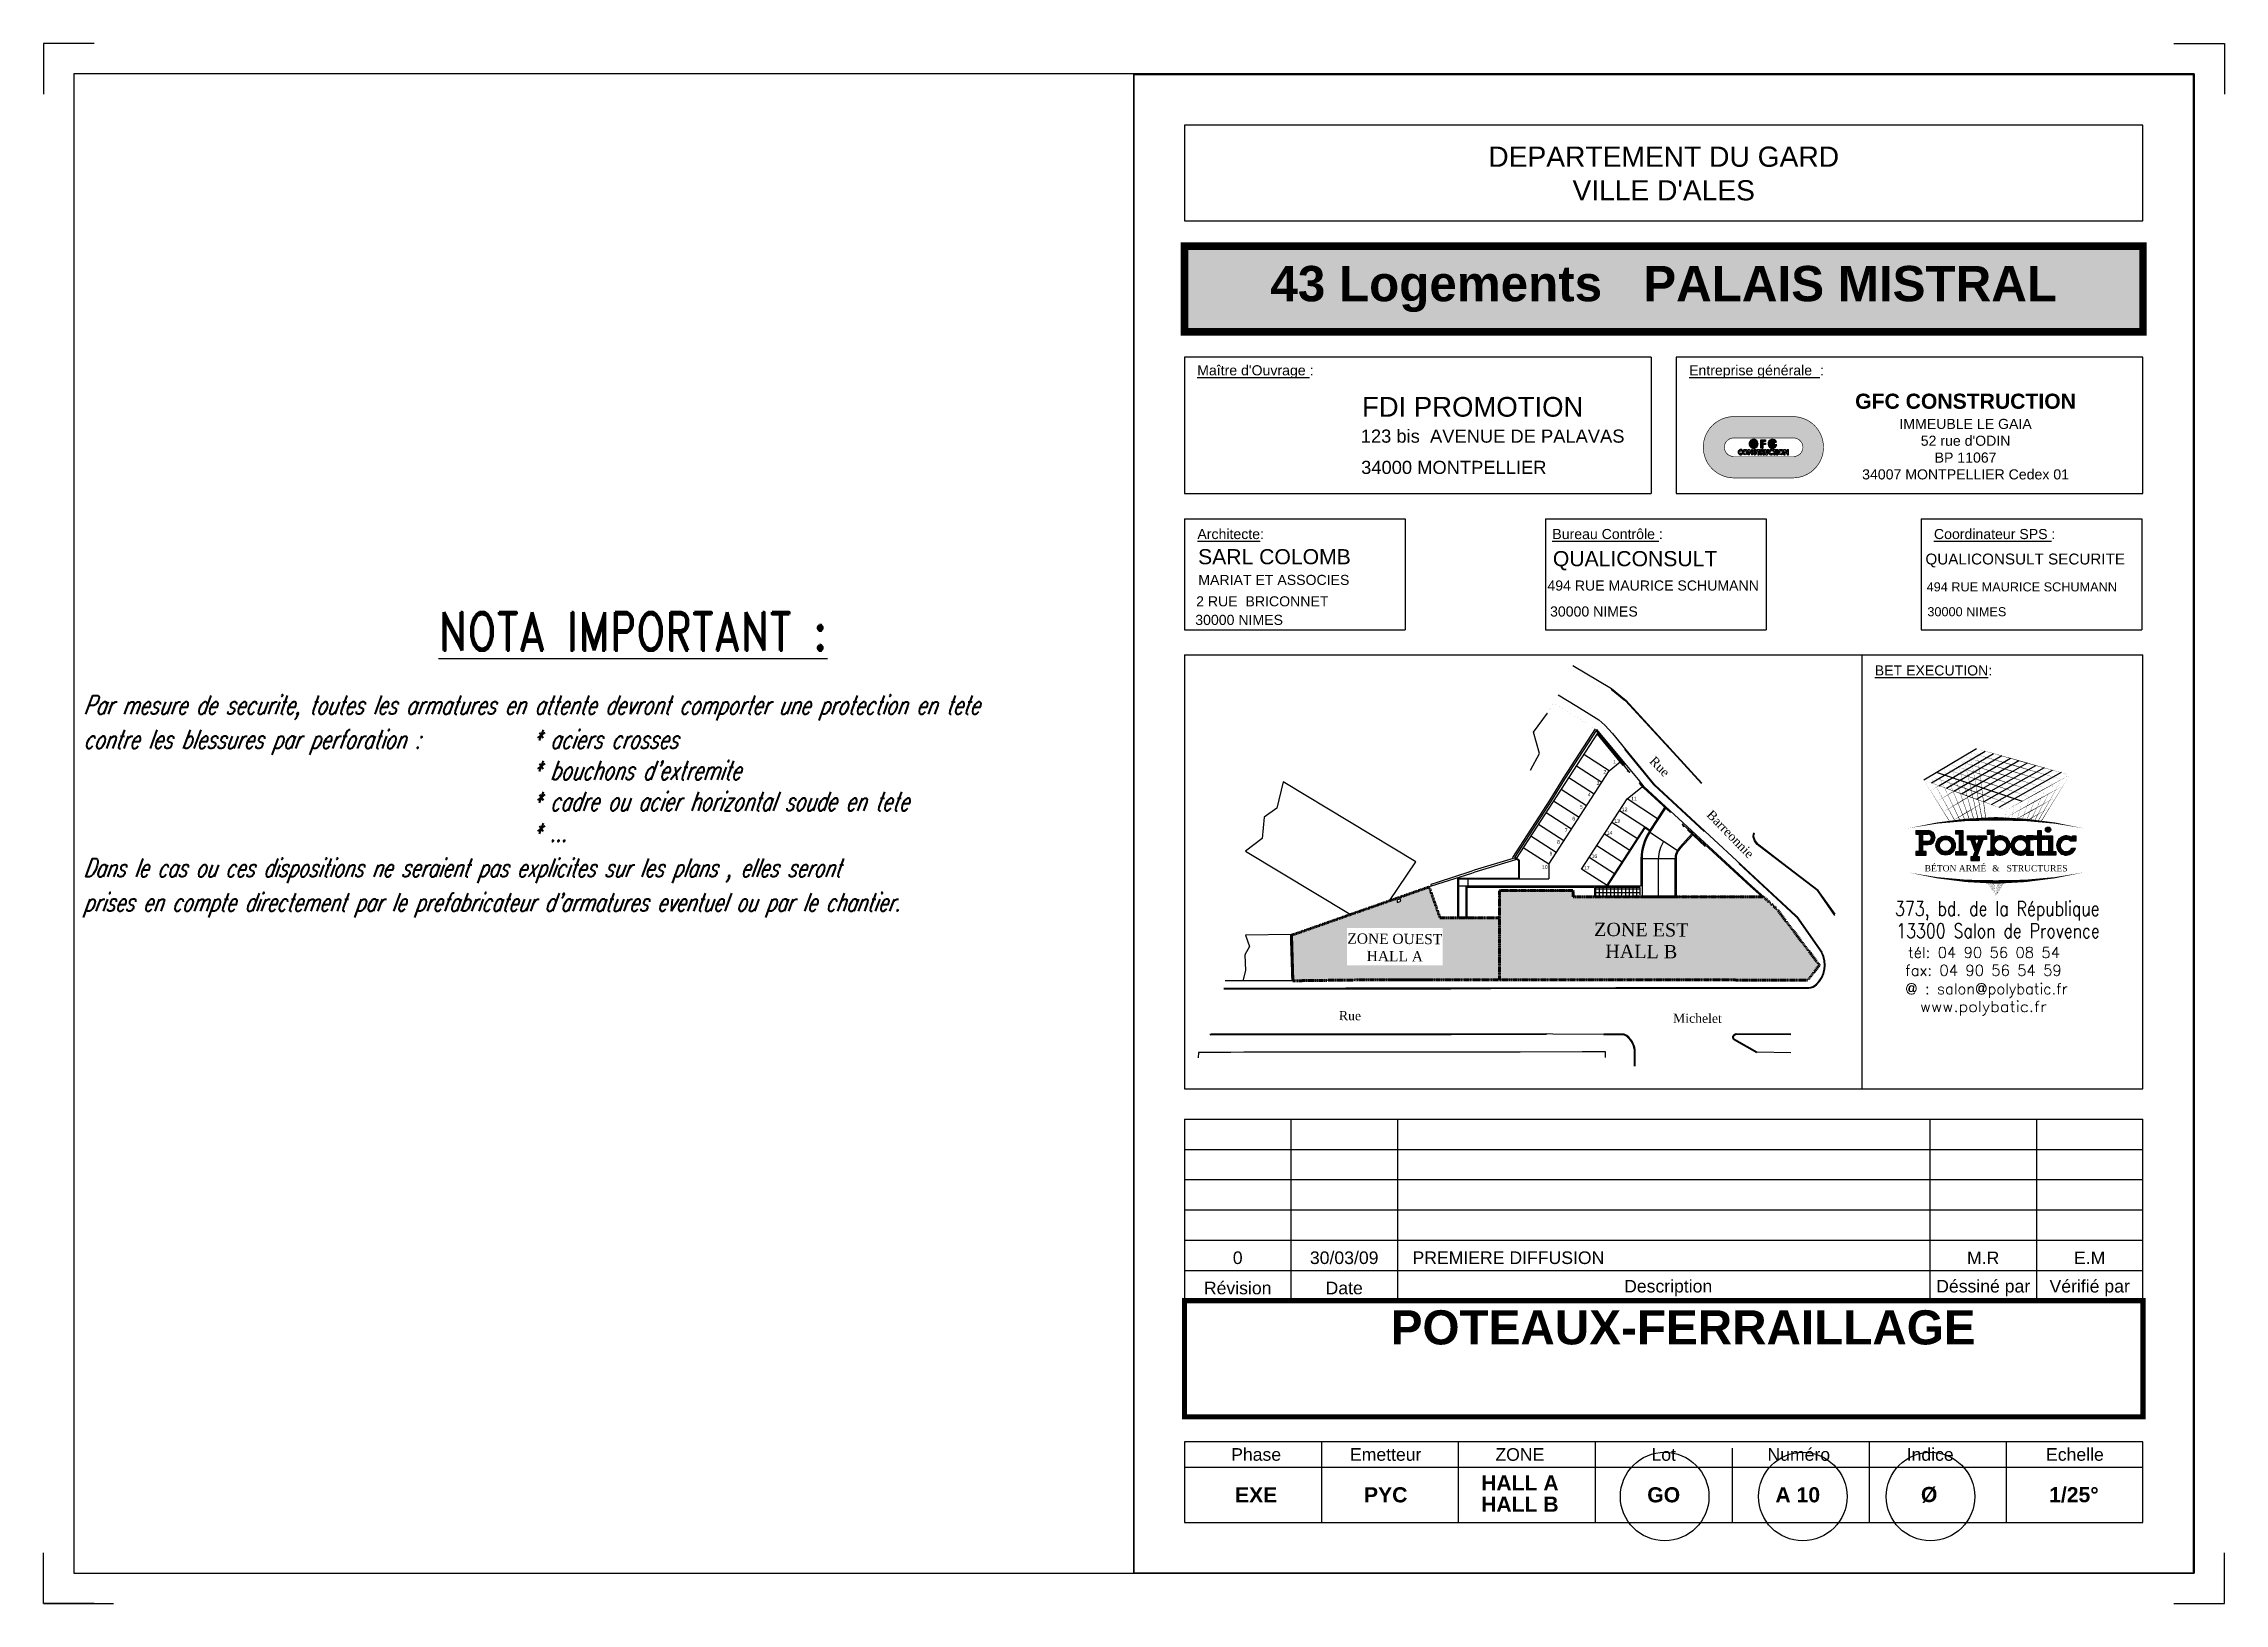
# Model space of a CAD drawing. Extents: x -12912 to 27386, y 1818 to 8189.
# Drawn here: x -12293 to -11517, y 3477 to 4032 of the extents above; entities that cross this region are included whole.
import ezdxf
from ezdxf.enums import TextEntityAlignment as Align

# ---------------------------------------------------------------- set-up
doc = ezdxf.new("R2010")
doc.units = 0
doc.header["$MEASUREMENT"] = 0
doc.linetypes.add('STRICHPUNKT2_S11', pattern=[0.9, 0.7, -0.1, 0, -0.1])
doc.layers.get('0').update_dxf_attribs({"linetype": 'CONTINUOUS'})
for name, color, linetype in [('A-CARTOUCHE', 7, 'CONTINUOUS'), ('g-bati', 9, 'CONTINUOUS'), ('g-cl', 6, 'CONTINUOUS'), ('g-gov', 1, 'CONTINUOUS'), ('g-gov bis', 1, 'CONTINUOUS'), ('g-tx', 7, 'CONTINUOUS'), ('GO-BÉTON-VU', 7, 'CONTINUOUS'), ('GO_CAR_DES', 7, 'CONTINUOUS'), ('GO_NOTA', 7, 'CONTINUOUS'), ('POLY-STR-CARTOUCHE', 7, 'CONTINUOUS'), ('PYC-GO-CARTOUCHE', 7, 'CONTINUOUS'), ('STR_POTEAUX', 1, 'CONTINUOUS'), ('T_bati', 7, 'CONTINUOUS'), ('T_LIN', 1, 'CONTINUOUS'), ('T_txt', 7, 'CONTINUOUS')]:
    doc.layers.add(name, color=color, linetype=linetype)
doc.layers.add('STR_AXES', color=4, linetype='STRICHPUNKT2_S11', lineweight=25)
doc.layers.add('STR_VOILES', color=6, linetype='CONTINUOUS', lineweight=70)
doc.styles.add('ARIAL', font='ARIAL.TTF')
doc.styles.add('POLYBATIC', font='TIMES.TTF')
doc.styles.add('ROMAND', font='romand.shx', dxfattribs={"width": 0.7})
doc.styles.add('ROMANS', font='ROMANS.SHX')
doc.styles.add('SIMPLEX', font='SIMPLEX.SHX')
doc.styles.add('TimesNR', font='TIMES.TTF', dxfattribs={"oblique": 0.009})

msp = doc.modelspace()

# ---------------------------------------------------------------- texts
at = {"color": 0, "style": 'ARIAL'}
for s, insert, char_height, width, attachment_point in [("{\\fArial|b0|i0|c186|p34;DEPARTEMENT D}U GARD\\PVILLE D'ALES", (-11716.027, 3985.705), 7.18051, 312.82855, 5), ('{\\fArial|b1|i0|c0|p34;43 Logements   PALAIS MISTRAL}', (-11716.027, 3944.641), 12.56589, 312.82855, 5), ("{\\LMaître d'Ouvrage }:", (-11882.026, 3915.171), 3.59025, 64.69961, 4), ('{\\fArial|b0|i0|c186|p34;\\LEntreprise générale  \\l:}', (-11707.001, 3915.171), 3.59025, 124.04476, 4), ("{\\fArial|b1|i0|c0|p34;\\H1.5x;GFC CONSTRUCTION\\P}IMMEUBLE LE GAIA\\P52 rue d'ODIN\\PBP 11067\\P34007 MONTPELLIER Cedex 01", (-11608.619, 3892.122), 3.59025, 107.82829, 5), ('{\\LArchitecte\\fArial|b0|i0|c161|p34;\\l:}', (-11881.958, 3857.432), 3.59025, 64.69961, 4), ('{\\LBureau Contrôle }:', (-11755.661, 3857.432), 3.59025, 64.69961, 4), ('{\\LCoordinateur SPS }:', (-11619.864, 3857.432), 3.59025, 64.69961, 4), ('{\\LBET EXECUTION}:', (-11640.937, 3808.886), 3.59025, 64.69961, 4), ('0', (-11867.616, 3599.898), 4.488, 33.23624, 5), ('30/03/09', (-11829.721, 3599.898), 4.4878, 33.23624, 5), ('PREMIERE DIFFUSION', (-11805.423, 3599.898), 4.48782, 92.05756, 4), ('M.R', (-11602.35, 3599.898), 4.4878, 33.23624, 5), ('E.M', (-11564.455, 3599.898), 4.4878, 33.23624, 5), ('Révision', (-11867.616, 3589.128), 4.4878, 33.23624, 5), ('Date', (-11829.721, 3589.128), 4.4878, 33.23624, 5), ('Description', (-11714.441, 3589.128), 4.48782, 33.23624, 5), ('Déssiné par', (-11602.35, 3589.128), 4.48782, 33.23624, 5), ('Vérifié par', (-11564.455, 3589.128), 4.48782, 33.23624, 5), ('{\\fArial|b1|i0|c204|p34; POTEAUX-FERRAILLAGE    }', (-11711.465, 3575.061), 12.13506, 529.93956, 5), ('Phase', (-11861.053, 3529.888), 4.4878, 33.2363, 5), ('Emetteur', (-11814.954, 3529.888), 4.4878, 33.23624, 5), ('ZONE', (-11767.214, 3529.888), 4.4878, 33.23624, 5), ('Lot', (-11716.036, 3529.888), 4.4878, 33.23624, 5), ('Numéro', (-11667.967, 3529.888), 4.4878, 33.23624, 5), ('Indice', (-11621.212, 3529.888), 4.4878, 33.23624, 5), ('Echelle', (-11569.706, 3529.888), 4.4878, 33.23624, 5), ('{\\fArial|b1|i0|c204|p34;EXE}', (-11861.053, 3515.527), 5.38538, 33.23624, 5), ('{\\fArial|b1|i0|c0|p34;PYC}', (-11814.954, 3515.527), 5.38538, 33.23624, 5), ('{\\fArial|b1|i0|c0|p34;HALL A}', (-11767.214, 3519.813), 5.38538, 33.23624, 5), ('{\\fArial|b1|i0|c0|p34;GO}', (-11716.036, 3515.527), 5.38538, 33.23624, 5), ('{\\fArial|b1|i0|c0|p34;A 10}', (-11668.333, 3515.527), 5.38538, 33.23624, 5), ('{\\fArial|b1|i0|c0|p34;Ø}', (-11621.578, 3515.527), 5.38538, 33.23624, 5), ('{\\fArial|b1|i0|c204|p34;1/25°}', (-11570.054, 3515.527), 5.38538, 33.23624, 5), ('{\\fArial|b1|i0|c204|p34;HALL B}', (-11767.214, 3512.223), 5.38538, 33.23624, 5)]:
    msp.add_mtext(s, dxfattribs=dict(at, insert=insert, char_height=char_height, width=width, attachment_point=attachment_point))
at = {"layer": 'A-CARTOUCHE', "color": 0, "attachment_point": 5, "style": 'ARIAL'}
for s, insert, char_height, width in [('{\\H1.5x;FDI PROMOTION\\fArial|b1|i0|c0|p34; }', (-11784.003, 3902.672), 4.66733, 99.0998), ('123 bis  AVENUE DE PALAVAS{\\fArial|b1|i0|c0|p34; }', (-11776.907, 3892.258), 4.66733, 99.0998), ('34000 MONTPELLIER{\\fArial|b1|i0|c0|p34; }', (-11790.719, 3881.138), 4.66733, 99.0998), ('{\\H1.5x;SARL COLOMB\\fArial|b0|i0|c161|p34; \\fArial|b1|i0|c0|p34; }', (-11854.548, 3849.349), 3.59025, 76.23061), ('{\\H1.5x;QUALICONSULT\\fArial|b0|i0|c161|p34; \\fArial|b1|i0|c0|p34; }', (-11726.214, 3847.957), 3.59025, 76.23061), ('{\\H1.5x;QUALICONSULT\\fArial|b0|i0|c161|p34; \\fArial|b0|i0|c0|p34;SECURITE\\fArial|b1|i0|c0|p34; }', (-11587.393, 3848.028), 2.58498, 75.32507), ('MARIAT ET ASSOCIES{\\fArial|b0|i0|c161|p34; \\fArial|b1|i0|c0|p34; }', (-11854.752, 3841.1), 3.59025, 76.23061), ('2 RUE  BRICONNET', (-11858.858, 3833.485), 3.59025, 76.23061), ('494 RUE MAURICE SCHUMANN{\\fArial|b1|i0|c0|p34; }', (-11719.791, 3839.108), 3.59025, 76.23061), ('494 RUE MAURICE SCHUMANN{\\fArial|b1|i0|c0|p34; }', (-11588.611, 3838.628), 3.23123, 68.60755), ('30000 NIMES', (-11867.111, 3826.878), 3.59025, 76.23061), ('30000 NIMES', (-11740.864, 3829.866), 3.59025, 76.23061), ('30000 NIMES', (-11608.165, 3829.784), 3.23123, 68.60755)]:
    msp.add_mtext(s, dxfattribs=dict(at, insert=insert, char_height=char_height, width=width))
at = {"layer": 'g-tx'}
for s, height, p in [('2', 1.292, (-11737.464, 3772.201)), ('1', 1.292, (-11734.063, 3775.798)), ('4', 1.292, (-11743.034, 3764.071)), ('3', 1.292, (-11739.934, 3768.197)), ('11', 1.2925, (-11727.586, 3762.671)), ('6', 1.292, (-11748.546, 3755.55)), ('5', 1.292, (-11745.849, 3759.706)), ('13', 1.2925, (-11733.601, 3754.669)), ('12', 1.2925, (-11730.904, 3758.825)), ('8', 1.292, (-11753.94, 3747.238)), ('7', 1.292, (-11751.243, 3751.394)), ('14', 1.2925, (-11736.298, 3750.513)), ('9', 1.292, (-11756.638, 3743.082)), ('16', 1.2925, (-11741.693, 3742.201)), ('10', 1.2925, (-11759.335, 3738.317)), ('17', 1.2925, (-11744.39, 3738.045))]:
    msp.add_text(s, height=height, rotation=359.980959, dxfattribs=at).set_placement(p)
at = {"layer": 'GO_CAR_DES', "style": 'ROMAND', "width": 0.8}
msp.add_text('%%UNOTA IMPORTANT :', height=13.68392, dxfattribs=at).set_placement((-12151.974, 3815.951))
at = {"layer": 'GO_NOTA', "color": 7, "style": 'ROMANS', "oblique": 20, "width": 0.7}
for s, height, p in [('Par mesure de securite, toutes les armatures en attente devront comporter une protection en tete', 6.65932, (-12278.379, 3793.317)), ('contre les blessures par perforation :', 6.65932, (-12278.379, 3781.088)), ('* aciers crosses', 6.65932, (-12118.785, 3781.088)), ("* bouchons d'extremite", 6.65932, (-12118.785, 3770.044)), ('* cadre ou acier horizontal soude en tete', 6.65932, (-12118.785, 3758.999)), ('* ...', 6.6593, (-12118.785, 3747.955)), ('Dans le cas ou ces dispositions ne seraient pas explicites sur les plans , elles seront', 6.51455, (-12278.379, 3735.43)), ("prises en compte directement par le prefabricateur d'armatures eventuel ou par le chantier.", 6.51455, (-12278.379, 3723.2))]:
    msp.add_text(s, height=height, dxfattribs=at).set_placement(p)
at = {"layer": 'PYC-GO-CARTOUCHE', "color": 7, "style": 'SIMPLEX'}
for s, height, width, p in [('373, bd. de la République', 5.12706, 0.8, (-11633.717, 3721.627)), ('13300 Salon de Provence', 5.12706, 0.8, (-11633.288, 3713.701)), ('www.polybatic.fr', 3.8453, 1.1, (-11624.877, 3687.401))]:
    msp.add_text(s, height=height, dxfattribs=dict(at, width=width)).set_placement(p)
for s, p in [('tél: 04 90 56 08 54', (-11629.081, 3706.617)), ('fax: 04 90 56 54 59', (-11630.103, 3700.282)), ('@ : salon@polybatic.fr', (-11630.103, 3693.702))]:
    msp.add_text(s, height=3.8453, dxfattribs=at).set_placement(p)
at = {"layer": 'T_txt', "style": 'TimesNR', "oblique": 0.009}
for s, height, rotation, p in [('Rue                                                                       ', 3.23123, 314.091895, (-11687.334, 3743.605)), ('Barreonnie                                        ', 3.23123, 314.221912, (-11675.292, 3733.187)), ('ZONE EST', 4.7327, 359.577426, (-11724.019, 3716.667)), ('ZONE OUEST', 3.6405, 359.577426, (-11811.708, 3713.4)), ('HALL B', 4.7327, 359.577426, (-11724.019, 3708.915)), ('HALL A', 3.6405, 359.577426, (-11811.708, 3707.26)), ('Rue                                                                                           Michelet', 3.231229, 359.577426, (-11763.471, 3685.657))]:
    msp.add_text(s, height=height, rotation=rotation, dxfattribs=at).set_placement(p, align=Align.MIDDLE)

# ---------------------------------------------------------------- blocks, each defined once
blk = doc.blocks.new('gfcconstr')
h = blk.add_hatch(color=20)
h.dxf.hatch_style = 1
h.paths.add_polyline_path([(19.5, 20.3), (0, 20.3, 1), (0, 0), (19.5, 0, 1)])
h.paths.add_polyline_path([(18.05, 9.46), (18.05, 7.64), (17.73, 7.64), (16.97, 8.7), (16.97, 7.64), (16.57, 7.64), (16.57, 9.46), (16.93, 9.46), (17.67, 8.43), (17.67, 9.46)], flags=0)
h.paths.add_polyline_path([(16.48, 8.54, -1), (14.68, 8.54, -1)], flags=0)
h.paths.add_polyline_path([(16.06, 8.54, -1), (15.1, 8.54, -1)], flags=0)
h.paths.add_polyline_path([(14.14, 11.78), (13.51, 11.78, 4.15983), (13.62, 10.96), (14.2, 10.96, -6.99497)], flags=0)
h.paths.add_polyline_path([(14.54, 9.46), (14.54, 7.64), (14.13, 7.64), (14.13, 9.46)], flags=0)
h.paths.add_polyline_path([(13.94, 9.46), (13.94, 9.01), (13.67, 9.01), (13.67, 7.64), (13.25, 7.64), (13.25, 9.01), (12.96, 9.01), (12.96, 9.46)], flags=0)
h.paths.add_polyline_path([(12.77, 9.36), (12.77, 8.85, 2.685967), (12.77, 8.22), (12.77, 7.71, -1.533721)], flags=0)
h.paths.add_polyline_path([(11.43, 9.46), (11.43, 8.29, -1), (10.13, 8.29), (10.13, 9.46), (10.58, 9.46), (10.58, 8.29, 1), (10.99, 8.29), (10.99, 9.46)], flags=0)
h.paths.add_polyline_path([(10.41, 12.66), (10.41, 12.09), (9.56, 12.09), (9.56, 11.54), (10.41, 11.54), (10.41, 11.01), (9.55, 11.01), (9.55, 9.85), (8.91, 9.85), (8.91, 12.66)], flags=0)
h.paths.add_polyline_path([(9.63, 8.36), (10.14, 7.64), (9.64, 7.64), (9.17, 8.3), (9.17, 7.64), (8.79, 7.64), (8.79, 9.46), (9.34, 9.46, -0.848443)], flags=0)
h.paths.add_polyline_path([(9.36, 8.66), (9.17, 8.66), (9.17, 9.17), (9.36, 9.17, -1)], flags=0)
h.paths.add_polyline_path([(8.59, 9.46), (8.59, 9.01), (8.31, 9.01), (8.31, 7.64), (7.9, 7.64), (7.9, 9.01), (7.6, 9.01), (7.6, 9.46)], flags=0)
h.paths.add_polyline_path([(7.99, 11.44, -16.026302), (7.91, 11.8), (7.28, 11.8, 4.15983), (7.39, 10.98), (6.39, 10.98), (6.39, 11.44)], flags=0)
h.paths.add_polyline_path([(7.43, 8.9), (7.04, 8.9, 2.608225), (6.88, 8.87), (7.17, 8.73, -1.830599), (6.39, 8.18), (6.72, 8.18, 1.66697), (7.02, 8.39), (6.69, 8.55, -1.867439)], flags=0)
h.paths.add_polyline_path([(6.19, 9.46), (6.19, 7.64), (5.87, 7.64), (5.11, 8.7), (5.11, 7.64), (4.71, 7.64), (4.71, 9.46), (5.07, 9.46), (5.81, 8.43), (5.81, 9.46)], flags=0)
h.paths.add_polyline_path([(4.59, 8.54, -1), (2.79, 8.54, -1)], flags=0)
h.paths.add_polyline_path([(4.17, 8.54, -1), (3.21, 8.54, -1)], flags=0)
h.paths.add_polyline_path([(2.66, 9.36), (2.66, 8.85, 2.685967), (2.66, 8.22), (2.66, 7.71, -1.533721)], flags=0)
h.paths.add_polyline_path([(19.76, 13.21), (-0.11, 13.21, 1), (-0.11, 7.09), (19.76, 7.09, 1)], flags=16)
h = blk.add_hatch(color=124)
edge = h.paths.add_edge_path()
edge.add_arc((3.69, 8.54), 0.9, 0, 360)
edge = h.paths.add_edge_path(flags=16)
edge.add_arc((3.69, 8.54), 0.48, 0, 360)
edge = h.paths.add_edge_path()
edge.add_arc((15.58, 8.54), 0.9, 0, 360)
edge = h.paths.add_edge_path(flags=16)
edge.add_arc((15.58, 8.54), 0.48, 0, 360)
h.paths.add_polyline_path([(17.67, 9.46), (18.05, 9.46), (18.05, 7.64), (17.73, 7.64), (16.97, 8.7), (16.97, 7.64), (16.57, 7.64), (16.57, 9.46), (16.93, 9.46), (17.67, 8.43)])
edge = h.paths.add_edge_path()
edge.add_line((9.17, 8.3), (9.64, 7.64))
edge.add_line((9.64, 7.64), (10.14, 7.64))
edge.add_line((10.14, 7.64), (9.63, 8.36))
edge.add_arc((9.39, 8.89), 0.576, 294.07582, 455.32669)
edge.add_line((9.34, 9.46), (8.79, 9.46))
edge.add_line((8.79, 9.46), (8.79, 7.64))
edge.add_line((8.79, 7.64), (9.17, 7.64))
edge.add_line((9.17, 7.64), (9.17, 8.3))
edge = h.paths.add_edge_path(flags=16)
edge.add_arc((9.36, 8.91), 0.253, 270, 450)
edge.add_line((9.36, 9.17), (9.17, 9.17))
edge.add_line((9.17, 9.17), (9.17, 8.66))
edge.add_line((9.17, 8.66), (9.36, 8.66))
edge = h.paths.add_edge_path()
edge.add_line((6.9, 8.86), (7.17, 8.73))
edge.add_arc((6.96, 8.21), 0.566, -177.37702, 68.03726, ccw=False)
edge.add_line((6.39, 8.18), (6.72, 8.18))
edge.add_arc((6.92, 8.21), 0.208, 186.48288, 426.83804)
edge.add_line((7, 8.4), (6.69, 8.55))
edge.add_arc((6.94, 8.97), 0.495, -8.50451, 238.82059, ccw=False)
edge.add_line((7.43, 8.9), (7.06, 8.9))
edge.add_line((7.06, 8.9), (7.06, 8.97))
edge.add_arc((6.94, 8.97), 0.121, 0, 251.39846)
h.paths.add_polyline_path([(7.6, 9.01), (7.9, 9.01), (7.9, 7.64), (8.31, 7.64), (8.31, 9.01), (8.59, 9.01), (8.59, 9.46), (7.6, 9.46)])
edge = h.paths.add_edge_path()
edge.add_line((2.66, 9.36), (2.66, 8.85))
edge.add_arc((2.3, 8.54), 0.48, 40.84114, 319.15886)
edge.add_line((2.66, 8.22), (2.66, 7.71))
edge.add_arc((2.3, 8.54), 0.9, 66.20944, 293.79056, ccw=False)
h.paths.add_polyline_path([(4.71, 7.64), (4.71, 9.46), (5.07, 9.46), (5.81, 8.43), (5.81, 9.46), (6.19, 9.46), (6.19, 7.64), (5.87, 7.64), (5.11, 8.7), (5.11, 7.64)])
h.paths.add_polyline_path([(12.96, 9.01), (13.25, 9.01), (13.25, 7.64), (13.67, 7.64), (13.67, 9.01), (13.94, 9.01), (13.94, 9.46), (12.96, 9.46)])
edge = h.paths.add_edge_path()
edge.add_line((11.43, 8.29), (11.43, 9.46))
edge.add_line((11.43, 9.46), (10.99, 9.46))
edge.add_line((10.99, 9.46), (10.99, 8.29))
edge.add_arc((10.78, 8.29), 0.207, -180, 0, ccw=False)
edge.add_line((10.58, 8.29), (10.58, 9.46))
edge.add_line((10.58, 9.46), (10.13, 9.46))
edge.add_line((10.13, 9.46), (10.13, 8.29))
edge.add_arc((10.78, 8.29), 0.651, 180, 360)
edge = h.paths.add_edge_path()
edge.add_line((12.77, 9.36), (12.77, 8.85))
edge.add_arc((12.4, 8.54), 0.48, 40.84114, 319.15886)
edge.add_line((12.77, 8.22), (12.77, 7.71))
edge.add_arc((12.4, 8.54), 0.9, 66.20944, 293.79056, ccw=False)
h.paths.add_polyline_path([(14.13, 9.46), (14.13, 7.64), (14.54, 7.64), (14.54, 9.46)])
h = blk.add_hatch(color=256)
edge = h.paths.add_edge_path()
edge.add_arc((6.53, 11.28), 0.91, 34.63048, 340.56207, ccw=False)
edge.add_line((7.28, 11.8), (7.91, 11.8))
edge.add_arc((6.53, 11.28), 1.47, 20.63409, 366.35217)
edge.add_line((7.99, 11.44), (6.39, 11.44))
edge.add_line((6.39, 11.44), (6.39, 10.98))
edge.add_line((6.39, 10.98), (7.39, 10.98))
blk.add_hatch(color=256).paths.add_polyline_path([(10.41, 11.01), (10.41, 11.54), (9.56, 11.54), (9.56, 12.09), (10.41, 12.09), (10.41, 12.66), (8.91, 12.66), (8.91, 9.85), (9.55, 9.85), (9.55, 11.01)])
h = blk.add_hatch(color=256)
edge = h.paths.add_edge_path()
edge.add_line((13.51, 11.78), (14.14, 11.78))
edge.add_arc((12.76, 11.26), 1.47, 20.63409, 348.09061)
edge.add_line((14.2, 10.96), (13.62, 10.96))
edge.add_arc((12.76, 11.26), 0.91, 34.63048, 340.56207, ccw=False)
for p, q in [((2.66, 9.36), (2.66, 8.85)), ((2.66, 8.22), (2.66, 7.71)), ((4.71, 7.64), (4.71, 9.46)), ((4.71, 9.46), (5.07, 9.46)), ((5.11, 7.64), (4.71, 7.64)), ((5.07, 9.46), (5.81, 8.43)), ((5.11, 8.7), (5.87, 7.64)), ((5.11, 7.64), (5.11, 8.7)), ((5.81, 9.46), (5.81, 8.43)), ((5.81, 9.46), (6.19, 9.46)), ((6.19, 7.64), (5.87, 7.64)), ((6.19, 7.64), (6.19, 9.46)), ((6.72, 8.18), (6.39, 8.18)), ((6.69, 8.55), (7, 8.4)), ((6.9, 8.86), (7.17, 8.73)), ((7.06, 8.97), (7.06, 8.9)), ((7.43, 8.9), (7.06, 8.9)), ((7.6, 9.46), (8.59, 9.46)), ((7.6, 9.46), (7.6, 9.01)), ((7.6, 9.01), (7.9, 9.01)), ((7.9, 9.01), (7.9, 7.64)), ((7.9, 7.64), (8.31, 7.64)), ((8.31, 9.01), (8.59, 9.01)), ((8.31, 9.01), (8.31, 7.64)), ((8.59, 9.46), (8.59, 9.01)), ((8.79, 9.46), (8.79, 7.64)), ((8.79, 9.46), (9.34, 9.46)), ((8.79, 7.64), (9.17, 7.64)), ((9.17, 8.66), (9.17, 9.17)), ((9.36, 9.17), (9.17, 9.17)), ((9.36, 8.66), (9.17, 8.66)), ((9.17, 7.64), (9.17, 8.3)), ((9.17, 8.3), (9.64, 7.64)), ((9.63, 8.36), (10.14, 7.64)), ((9.64, 7.64), (10.14, 7.64)), ((10.13, 9.46), (10.58, 9.46)), ((10.13, 8.29), (10.13, 9.46)), ((10.58, 9.46), (10.58, 8.29)), ((10.99, 9.46), (11.43, 9.46)), ((10.99, 9.46), (10.99, 8.29)), ((11.43, 8.29), (11.43, 9.46)), ((12.77, 9.36), (12.77, 8.85)), ((12.77, 8.22), (12.77, 7.71)), ((12.96, 9.46), (12.96, 9.01)), ((12.96, 9.46), (13.94, 9.46)), ((12.96, 9.01), (13.25, 9.01)), ((13.25, 9.01), (13.25, 7.64)), ((13.25, 7.64), (13.67, 7.64)), ((13.67, 9.01), (13.94, 9.01)), ((13.67, 9.01), (13.67, 7.64)), ((13.94, 9.46), (13.94, 9.01)), ((14.13, 9.46), (14.13, 7.64)), ((14.13, 9.46), (14.54, 9.46)), ((14.13, 7.64), (14.54, 7.64)), ((14.54, 9.46), (14.54, 7.64)), ((16.57, 7.64), (16.57, 9.46)), ((16.57, 9.46), (16.93, 9.46)), ((16.57, 7.64), (16.97, 7.64)), ((16.93, 9.46), (17.67, 8.43)), ((16.97, 8.7), (17.73, 7.64)), ((16.97, 7.64), (16.97, 8.7)), ((17.67, 9.46), (17.67, 8.43)), ((17.67, 9.46), (18.05, 9.46)), ((17.73, 7.64), (18.05, 7.64)), ((18.05, 7.64), (18.05, 9.46))]:
    blk.add_line(p, q)
at = {"color": 7, "const_width": 0.208}
blk.add_lwpolyline([(0, 0, -1), (0, 20.3), (19.5, 20.3, -1), (19.5, 0)], format="xyb", close=True, dxfattribs=at)
at = {"const_width": 0.208}
for points in [[(-0.11, 13.21, 1), (-0.11, 7.09, 1)], [(19.76, 7.09, 1), (19.76, 13.21, 1)]]:
    blk.add_lwpolyline(points, format="xyb", dxfattribs=at)
at = {"color": 7, "const_width": 0.208}
for points in [[(-0.11, 13.21), (19.76, 13.21)], [(19.76, 7.09), (-0.11, 7.09)]]:
    blk.add_lwpolyline(points, dxfattribs=at)
at = {"color": 7}
for points in [[(7.39, 10.98, -4.15983), (7.28, 11.8), (7.91, 11.8, 16.026302), (7.99, 11.44), (6.39, 11.44), (6.39, 10.98)], [(13.51, 11.78), (14.14, 11.78, 6.99497), (14.2, 10.96), (13.62, 10.96, -4.15983)]]:
    blk.add_lwpolyline(points, format="xyb", close=True, dxfattribs=at)
blk.add_lwpolyline([(8.91, 9.85), (8.91, 12.66), (10.41, 12.66), (10.41, 12.09), (9.56, 12.09), (9.56, 11.54), (10.41, 11.54), (10.41, 11.01), (9.55, 11.01), (9.55, 9.85), (8.91, 9.85)], dxfattribs=at)
for centre, radius in [((3.69, 8.54), 0.9), ((3.69, 8.54), 0.48), ((15.58, 8.54), 0.9), ((15.58, 8.54), 0.48)]:
    blk.add_circle(centre, radius)
for centre, radius, start, end in [((2.3, 8.54), 0.9, 66.20944, 293.79056), ((2.3, 8.54), 0.48, 40.84114, 319.15886), ((6.96, 8.21), 0.566, 182.62298, 68.03726), ((6.94, 8.97), 0.495, 351.49549, 238.82059), ((6.92, 8.21), 0.208, 186.48288, 66.83804), ((6.94, 8.97), 0.121, 0, 251.39846), ((9.39, 8.89), 0.576, 294.07582, 95.32669), ((9.36, 8.91), 0.253, 270, 90), ((10.78, 8.29), 0.651, 180, 0), ((10.78, 8.29), 0.207, 180, 0), ((12.4, 8.54), 0.9, 66.20944, 293.79056), ((12.4, 8.54), 0.48, 40.84114, 319.15886)]:
    blk.add_arc(centre, radius, start, end)
blk = doc.blocks.new('A$C492E529B')
h = blk.add_hatch(color=256)
h.paths.add_polyline_path([(-1.983, 0.1), (-2.083, 0.1), (-2.083, 0.3), (-1.933, 0.3, 1), (-1.933, 0.7), (-2.283, 0.7), (-2.283, 0.6), (-2.183, 0.6), (-2.183, 0.1), (-2.283, 0.1), (-2.283, 0), (-1.983, 0)])
h.paths.add_polyline_path([(-2.083, 0.4), (-2.083, 0.6), (-1.933, 0.6, -1), (-1.933, 0.4)], flags=16)
for color, points in [(256, [(-0.938, 0.7), (-1.138, 0.7), (-1.138, 0.6), (-1.038, 0.6), (-1.038, 0.1), (-1.138, 0.1), (-1.138, 0), (-0.838, 0), (-0.838, 0.1), (-0.938, 0.1)]), (256, [(1.393, 0.55), (1.292, 0.55), (1.292, 0.7), (1.193, 0.7), (1.193, 0.55), (1.093, 0.55), (1.093, 0.45), (1.193, 0.45), (1.193, 0), (1.393, 0), (1.393, 0.1), (1.292, 0.1), (1.292, 0.45), (1.393, 0.45)]), (140, [(1.413, 0.725, 1), (1.563, 0.725, 1)]), (256, [(-0.367, 0.45), (-0.268, 0.45), (-0.268, 0.55), (-0.523, 0.55), (-0.523, 0.45), (-0.473, 0.45), (-0.543, 0.253), (-0.612, 0.45), (-0.562, 0.45), (-0.562, 0.55), (-0.818, 0.55), (-0.818, 0.45), (-0.718, 0.45), (-0.595, 0.101), (-0.648, -0.05), (-0.718, -0.05), (-0.718, -0.15), (-0.468, -0.15), (-0.468, -0.05), (-0.543, -0.05)]), (256, [(1.613, 0.55), (1.413, 0.55), (1.413, 0.45), (1.513, 0.45), (1.513, 0.1), (1.413, 0.1), (1.413, 0), (1.712, 0), (1.712, 0.1), (1.613, 0.1)]), (256, [(2.13, 0.4), (2.283, 0.4), (2.283, 0.55), (2.183, 0.55), (2.183, 0.487, 3.359496), (2.272, 0.2), (2.166, 0.2, -3.125802)])]:
    blk.add_hatch(color=color).paths.add_polyline_path(points)
h = blk.add_hatch(color=256)
h.paths.add_polyline_path([(-0.047, 0.487), (-0.047, 0.7), (-0.248, 0.7), (-0.248, 0.6), (-0.147, 0.6), (-0.147, 0.1), (-0.248, 0.1), (-0.248, 0), (-0.047, 0), (-0.047, 0.063, 2.12132)])
h.paths.add_polyline_path([(-0.047, 0.275, -1), (0.303, 0.275, -1)], flags=16)
h = blk.add_hatch(color=256)
h.paths.add_polyline_path([(-1.158, 0.275, 1), (-1.708, 0.275, 1)])
h.paths.add_polyline_path([(-1.608, 0.275, -1), (-1.258, 0.275, -1)], flags=16)
h = blk.add_hatch(color=256)
h.paths.add_polyline_path([(1.073, 0.1), (0.973, 0.1), (0.973, 0.45), (1.073, 0.45), (1.073, 0.55), (0.873, 0.55), (0.873, 0.487, 2.12132), (0.873, 0.063), (0.873, 0), (1.073, 0)])
h.paths.add_polyline_path([(0.523, 0.275, -1), (0.873, 0.275, -1)], flags=16)
for p, q in [((-0.595, 0.101), (-0.718, 0.45)), ((-0.648, -0.05), (-0.595, 0.101)), ((-0.543, 0.253), (-0.612, 0.45)), ((-0.543, -0.05), (-0.367, 0.45)), ((-0.543, 0.253), (-0.473, 0.45)), ((0.873, 0.55), (0.873, 0.487)), ((1.073, 0.55), (0.873, 0.55)), ((0.873, 0.063), (0.873, 0)), ((0.973, 0.1), (0.973, 0.45)), ((0.973, 0.45), (1.073, 0.45)), ((1.073, 0.1), (0.973, 0.1)), ((1.073, 0.45), (1.073, 0.55)), ((1.073, 0), (1.073, 0.1)), ((2.166, 0.2), (2.272, 0.2)), ((0.873, 0), (1.073, 0))]:
    blk.add_line(p, q)
for points in [[(-2.283, 0.7), (-1.933, 0.7)], [(-2.283, 0.7), (-2.283, 0.6), (-2.183, 0.6), (-2.183, 0.1), (-2.283, 0.1), (-2.283, 0), (-1.983, 0), (-1.983, 0.1), (-2.083, 0.1), (-2.083, 0.3), (-1.933, 0.3)], [(-1.138, 0.7), (-0.938, 0.7), (-0.938, 0.1), (-0.838, 0.1), (-0.838, 0), (-1.138, 0), (-1.138, 0.1), (-1.038, 0.1), (-1.038, 0.6), (-1.138, 0.6), (-1.138, 0.7)], [(-0.248, 0.7), (-0.248, 0.6), (-0.147, 0.6), (-0.147, 0.1), (-0.248, 0.1), (-0.248, 0), (-0.047, 0), (-0.047, 0.063)], [(-0.047, 0.487), (-0.047, 0.7), (-0.248, 0.7)], [(1.093, 0.55), (1.193, 0.55), (1.193, 0.7), (1.292, 0.7), (1.292, 0.55), (1.393, 0.55), (1.393, 0.45), (1.292, 0.45), (1.292, 0.1), (1.393, 0.1), (1.393, 0), (1.193, 0), (1.193, 0.45), (1.093, 0.45)], [(-2.083, 0.4), (-2.083, 0.6), (-1.933, 0.6)], [(-2.083, 0.4), (-1.933, 0.4)], [(-0.818, 0.55), (-0.562, 0.55)], [(-0.818, 0.55), (-0.818, 0.45), (-0.718, 0.45)], [(-0.612, 0.45), (-0.562, 0.45), (-0.562, 0.55)], [(-0.523, 0.55), (-0.268, 0.55), (-0.268, 0.45), (-0.367, 0.45)], [(-0.473, 0.45), (-0.523, 0.45), (-0.523, 0.55)], [(1.093, 0.45), (1.093, 0.55)], [(1.413, 0.45), (1.413, 0.55), (1.613, 0.55), (1.613, 0.1), (1.712, 0.1), (1.712, 0), (1.413, 0), (1.413, 0.1), (1.513, 0.1), (1.513, 0.45), (1.413, 0.45)], [(2.183, 0.487), (2.183, 0.55), (2.283, 0.55), (2.283, 0.4), (2.13, 0.4)], [(-0.648, -0.05), (-0.718, -0.05), (-0.718, -0.15), (-0.468, -0.15), (-0.468, -0.05), (-0.543, -0.05)]]:
    blk.add_lwpolyline(points)
at = {"color": 140}
blk.add_circle((1.488, 0.725), 0.075, dxfattribs=at)
for centre, radius in [((-1.433, 0.275), 0.275), ((-1.433, 0.275), 0.175), ((0.128, 0.275), 0.175), ((0.698, 0.275), 0.175)]:
    blk.add_circle(centre, radius)
for centre, radius, start, end in [((-1.933, 0.5), 0.2, 270, 90), ((-1.933, 0.5), 0.1, 270, 90), ((0.128, 0.275), 0.275, 230.4788, 129.5212), ((0.698, 0.275), 0.275, 50.4788, 309.5212), ((2.008, 0.275), 0.275, 50.4788, 344.17338), ((2.008, 0.275), 0.175, 45.58469, 334.62307)]:
    blk.add_arc(centre, radius, start, end)
blk = doc.blocks.new('POLYBATIC')
at = {"color": 140}
for p, q in [((-0.43, 3.281), (-1.602, 2.578)), ((-1.435, 2.518), (-0.241, 3.228)), ((-1.268, 2.457), (-0.053, 3.175)), ((0.135, 3.121), (-1.101, 2.397)), ((-0.934, 2.337), (0.323, 3.068)), ((-0.767, 2.276), (0.511, 3.015)), ((0.7, 2.962), (-0.6, 2.216)), ((-1.309, 2.754), (0.586, 2.109)), ((-0.433, 2.156), (0.888, 2.908)), ((1.076, 2.855), (-0.266, 2.095)), ((-0.099, 2.035), (1.264, 2.802)), ((1.452, 2.749), (0.067, 1.974))]:
    blk.add_line(p, q, dxfattribs=at)
for points in [[(-1.602, 2.578, 0, 0.0156, 0), (-1.016, 2.93, 0, 0, 0)], [(-1.016, 2.93, 0.0156, 0, 0), (-0.43, 3.281, 0, 0, 0)], [(-0.039, 2.617, 0.0156, 0, 0), (-1.016, 2.93, 0, 0, 0)], [(-0.589, 1.7, 0.0131, 0, 0), (-1.016, 2.93, 0, 0, 0)], [(-0.391, 2.983, 0, 0.0156, 0), (-0.923, 2.663, 0, 0, 0)], [(0.122, 2.71, 0.0156, 0, 0), (-0.869, 3.018, 0, 0, 0)], [(-0.491, 1.706, 0.0136, 0, 0), (-0.869, 3.018, 0, 0, 0)], [(-0.838, 2.873, 0.0156, 0, 0), (-0.241, 3.228, 0, 0, 0)], [(0.283, 2.803, 0.0156, 0, 0), (-0.723, 3.105, 0, 0, 0)], [(-0.398, 1.71, 0.014, 0, 0), (-0.723, 3.105, 0, 0, 0)], [(-0.661, 2.816, 0.0156, 0, 0), (-0.053, 3.175, 0, 0, 0)], [(0.444, 2.896, 0.0156, 0, 0), (-0.576, 3.193, 0, 0, 0)], [(-0.309, 1.714, 0.0145, 0, 0), (-0.576, 3.193, 0, 0, 0)], [(-0.483, 2.759, 0.0156, 0, 0), (0.135, 3.121, 0, 0, 0)], [(0.605, 2.988, 0.0156, 0, 0), (-0.43, 3.281, 0, 0, 0)], [(-0.225, 1.716, 0.0149, 0, 0), (-0.43, 3.281, 0, 0, 0)], [(-0.305, 2.702, 0.0156, 0, 0), (0.323, 3.068, 0, 0, 0)], [(-0.128, 2.646, 0.0156, 0, 0), (0.511, 3.015, 0, 0, 0)], [(0.05, 2.589, 0.0156, 0, 0), (0.7, 2.962, 0, 0, 0)], [(0.227, 2.532, 0.0156, 0, 0), (0.888, 2.908, 0, 0, 0)], [(1.641, 2.695, 0, 0.0156, 0), (0.605, 2.988, 0, 0, 0)], [(-0.684, 2.246, 0.0156, 0, 0), (-1.602, 2.578, 0, 0, 0)], [(-1.031, 1.66, 0.0111, 0, 0), (-1.602, 2.578, 0, 0, 0)], [(-1.456, 2.344, 0, 0.0156, 0), (-0.923, 2.663, 0, 0, 0)], [(-0.522, 2.339, 0.0156, 0, 0), (-1.455, 2.666, 0, 0, 0)], [(-0.913, 1.673, 0.0116, 0, 0), (-1.455, 2.666, 0, 0, 0)], [(-1.435, 2.518, 0, 0.0156, 0), (-0.838, 2.873, 0, 0, 0)], [(-0.361, 2.432, 0.0156, 0, 0), (-1.309, 2.754, 0, 0, 0)], [(-0.8, 1.684, 0.0121, 0, 0), (-1.309, 2.754, 0, 0, 0)], [(-1.268, 2.457, 0, 0.0156, 0), (-0.661, 2.816, 0, 0, 0)], [(-0.2, 2.524, 0.0156, 0, 0), (-1.162, 2.842, 0, 0, 0)], [(-0.692, 1.693, 0.0126, 0, 0), (-1.162, 2.842, 0, 0, 0)], [(-1.101, 2.397, 0, 0.0156, 0), (-0.483, 2.759, 0, 0, 0)], [(-0.934, 2.337, 0, 0.0156, 0), (-0.305, 2.702, 0, 0, 0)], [(-0.352, 2.685, 0, 0.0156, 0), (-0.831, 2.397, 0, 0, 0)], [(-0.767, 2.276, 0, 0.0156, 0), (-0.128, 2.646, 0, 0, 0)], [(-0.6, 2.216, 0, 0.0156, 0), (0.05, 2.589, 0, 0, 0)], [(-0.433, 2.156, 0, 0.0156, 0), (0.227, 2.532, 0, 0, 0)], [(0.586, 2.109, 0, 0.0156, 0), (-0.361, 2.432, 0, 0, 0)], [(-0.266, 2.095, 0, 0.0156, 0), (0.405, 2.475, 0, 0, 0)], [(0.762, 2.207, 0, 0.0156, 0), (-0.2, 2.524, 0, 0, 0)], [(0.937, 2.305, 0, 0.0156, 0), (-0.039, 2.617, 0, 0, 0)], [(1.113, 2.402, 0, 0.0156, 0), (0.122, 2.71, 0, 0, 0)], [(1.289, 2.5, 0, 0.0156, 0), (0.283, 2.803, 0, 0, 0)], [(0.405, 2.475, 0.0156, 0, 0), (1.076, 2.855, 0, 0, 0)], [(1.465, 2.598, 0, 0.0156, 0), (0.444, 2.896, 0, 0, 0)], [(0.582, 2.418, 0.0156, 0, 0), (1.264, 2.802, 0, 0, 0)], [(0.76, 2.362, 0.0156, 0, 0), (1.452, 2.749, 0, 0, 0)], [(0.852, 2.095, 0.0156, 0, 0), (1.491, 2.45, 0, 0, 0)], [(0.865, 1.678, 0.0103, 0, 0), (1.289, 2.5, 0, 0, 0)], [(0.937, 2.305, 0.0156, 0, 0), (1.641, 2.695, 0, 0, 0)], [(0.942, 1.67, 0.0112, 0, 0), (1.465, 2.598, 0, 0, 0)], [(1.012, 1.663, 0.012, 0, 0), (1.641, 2.695, 0, 0, 0)], [(-1.31, 2.109, 0, 0.0156, 0), (-0.831, 2.397, 0, 0, 0)], [(-1.165, 1.875, 0, 0.0156, 0), (-0.739, 2.131, 0, 0, 0)], [(-0.312, 2.386, 0, 0.0156, 0), (-0.739, 2.131, 0, 0, 0)], [(0.234, 1.914, 0, 0.0156, 0), (-0.684, 2.246, 0, 0, 0)], [(-0.273, 2.088, 0, 0.0156, 0), (-0.646, 1.864, 0, 0, 0)], [(0.41, 2.012, 0, 0.0156, 0), (-0.522, 2.339, 0, 0, 0)], [(-0.099, 2.035, 0, 0.0156, 0), (0.582, 2.418, 0, 0, 0)], [(0.067, 1.974, 0, 0.0156, 0), (0.76, 2.362, 0, 0, 0)], [(0.213, 1.74, 0, 0.0156, 0), (0.852, 2.095, 0, 0, 0)], [(0.234, 1.914, 0, 0.0156, 0), (0.937, 2.305, 0, 0, 0)], [(0.349, 1.712, 0.00465, 0, 0), (0.41, 2.012, 0, 0, 0)], [(0.474, 1.706, 0.00597, 0, 0), (0.586, 2.109, 0, 0, 0)], [(0.587, 1.7, 0.00718, 0, 0), (0.762, 2.207, 0, 0, 0)], [(0.68, 1.675, 0.0156, 0, 0), (1.193, 1.96, 0, 0, 0)], [(0.689, 1.693, 0.0083, 0, 0), (0.937, 2.305, 0, 0, 0)], [(0.765, 1.884, 0.0156, 0, 0), (1.342, 2.205, 0, 0, 0)], [(0.781, 1.685, 0.00933, 0, 0), (1.113, 2.402, 0, 0, 0)], [(-1.953, 1.508, 0, 0.0781, -0.053843), (0, 1.719, 0, 0, 0)], [(-1.019, 1.641, 0, 0.0156, 0), (-0.646, 1.864, 0, 0, 0)], [(-0.234, 1.79, 0, 0.00638, 0), (-0.365, 1.711, 0, 0.00638, 0)], [(1.953, 1.508, 0, 0.0781, 0.053843), (0, 1.719, 0, 0, 0)], [(0.21, 1.716, 0.00323, 0, 0), (0.234, 1.914, 0, 0, 0)], [(0.447, 1.708, 0.00693, 0.0156, 0), (0.767, 1.886, 0, 0, 0)], [(0.96, 1.668, 0.00293, 0, 0), (1.044, 1.715, 0, 0, 0)], [(-1.953, 0.523, 0, 0.0781, 0.053843), (0, 0.312, 0, 0, 0)], [(1.953, 0.523, 0, 0.0781, -0.053843), (0, 0.312, 0, 0, 0)], [(0, 0, 0, 0.00381, 0), (-0.195, 0.315, 0, 0.00381, 0)], [(0, 0, 0, 0.00368, 0), (-0.171, 0.314, 0, 0.00368, 0)], [(0, 0, 0, 0.00356, 0), (-0.149, 0.314, 0, 0.00356, 0)], [(0, 0, 0, 0.00345, 0), (-0.128, 0.313, 0, 0.00345, 0)], [(0, 0, 0, 0.00334, 0), (-0.109, 0.313, 0, 0.00334, 0)], [(0, 0, 0, 0.00324, 0), (-0.09, 0.313, 0, 0.00324, 0)], [(0, 0, 0, 0.00315, 0), (-0.073, 0.313, 0, 0.00315, 0)], [(0, 0, 0, 0.00306, 0), (-0.056, 0.313, 0, 0.00306, 0)], [(0, 0, 0, 0.00306, 0), (-0.056, 0.313, 0, 0.00306, 0)], [(0, 0, 0, 0.00298, 0), (-0.041, 0.313, 0, 0.00298, 0)], [(0, 0, 0, 0.0051, 0), (0.038, 0.313, 0, 0.0051, 0)], [(0, 0, 0, 0.00425, 0), (0.127, 0.313, 0, 0.00425, 0)], [(0, 0, 0, 0.00408, 0), (0.145, 0.314, 0, 0.00408, 0)], [(0, 0, 0, 0.00392, 0), (0.162, 0.314, 0, 0.00392, 0)], [(0, 0, 0, 0.00378, 0), (0.177, 0.314, 0, 0.00378, 0)], [(0, 0, 0, 0.00365, 0), (0.191, 0.315, 0, 0.00365, 0)], [(0, 0, 0, 0.00486, 0), (0.064, 0.313, 0, 0.00486, 0)], [(0, 0, 0, 0.00464, 0), (0.087, 0.313, 0, 0.00464, 0)], [(0, 0, 0, 0.00443, 0), (0.108, 0.313, 0, 0.00443, 0)]]:
    blk.add_lwpolyline(points, format="xyseb", dxfattribs=at)
at = {"color": 5, "xscale": 0.78125, "yscale": 0.78125, "zscale": 0.78125}
blk.add_blockref('A$C492E529B', (0, 0.91), dxfattribs=at)
at = {"lineweight": 60, "style": 'POLYBATIC'}
for s, p in [('BÉTON ARMÉ', (-1.587, 0.547)), ('STRUCTURES', (0.24, 0.547))]:
    blk.add_text(s, height=0.1406, dxfattribs=at).set_placement(p)
at = {"color": 140, "style": 'POLYBATIC'}
blk.add_text('&', height=0.141, dxfattribs=at).set_placement((0, 0.547), align=Align.CENTER)
blk = doc.blocks.new('GeoTraiV')
blk.add_line((0, -1), (0, 0))

# ---------------------------------------------------------------- hatches: boundary and pattern name
msp.add_hatch(color=253).paths.add_polyline_path([(-11886.564, 3959.899), (-11545.489, 3959.899), (-11545.489, 3929.382), (-11886.564, 3929.382)])
h = msp.add_hatch(color=253)
h.paths.add_polyline_path([(-11799.495, 3731.871), (-11848.143, 3714.792), (-11848.526, 3714.658), (-11848.022, 3698.476), (-11825.526, 3698.768), (-11814.13, 3698.778), (-11814.13, 3698.783), (-11798.584, 3698.792), (-11798.577, 3698.792), (-11774.437, 3698.784), (-11774.432, 3720.854), (-11780.483, 3720.854), (-11780.483, 3720.854), (-11788.675, 3720.854), (-11788.675, 3720.854), (-11795.611, 3720.854)])
h.paths.add_polyline_path([(-11794.74, 3717.258), (-11794.74, 3703.993), (-11828.714, 3703.993), (-11828.714, 3717.258)], flags=16)
h.paths.add_polyline_path([(-11809.525, 3726.795), (-11810.745, 3726.369), (-11811.029, 3727.182), (-11809.81, 3727.611)], flags=16)
h = msp.add_hatch(color=253)
h.paths.add_polyline_path([(-11748.221, 3728.306), (-11748.221, 3730.613), (-11774.429, 3730.613), (-11774.437, 3698.784), (-11664.693, 3698.748), (-11660.606, 3704.077), (-11675.787, 3723.994), (-11680.46, 3728.306), (-11680.46, 3728.305), (-11680.46, 3728.306), (-11687.517, 3728.306), (-11687.517, 3728.305), (-11711.643, 3728.305), (-11724.073, 3728.305), (-11724.073, 3728.306), (-11724.116, 3728.306), (-11724.116, 3728.305), (-11736.158, 3728.305), (-11736.158, 3728.306)])
h.paths.add_polyline_path([(-11737.748, 3705.464), (-11710.341, 3705.262), (-11710.289, 3712.366), (-11737.695, 3712.568)], flags=24)
h.paths.add_polyline_path([(-11741.655, 3713.168), (-11706.435, 3712.909), (-11706.382, 3720.166), (-11741.602, 3720.426)], flags=24)
at = {"layer": 'g-gov', "linetype": 'Continuous', "ltscale": 0.05}
h = msp.add_hatch(dxfattribs=at)
h.set_pattern_fill('NET', color=256, scale=0.42006, style=0)
h.set_pattern_definition([(0, (-11897.598, 4121.9379), (0, 1.3336897), []), (90, (-11897.598, 4121.9379), (-1.3336897, 8e-17), [])])
h.paths.add_polyline_path([(-11737.016, 3731.707), (-11740.247, 3731.707), (-11740.247, 3728.305), (-11736.158, 3728.305), (-11724.504, 3728.305), (-11724.504, 3731.707)])

# ---------------------------------------------------------------- linework, layer by layer
for p, q in [((-12274.543, 4031.968), (-12292.506, 4031.968)), ((-12292.506, 4031.968), (-12292.506, 4014.005)), ((-12292.506, 4031.968), (-12292.506, 4014.005)), ((-12292.506, 4031.968), (-12292.506, 4014.005)), ((-12292.506, 4031.968), (-12292.506, 4014.005)), ((-12292.506, 4031.968), (-12292.506, 4014.005)), ((-12292.506, 4031.968), (-12292.506, 4014.005)), ((-12292.506, 4031.968), (-12292.506, 4014.005)), ((-12292.506, 4031.968), (-12292.506, 4014.005)), ((-12292.506, 4031.968), (-12292.506, 4014.005)), ((-12292.506, 4031.968), (-12292.506, 4014.005)), ((-11534.487, 4031.968), (-11516.524, 4031.968)), ((-11516.524, 4031.968), (-11516.524, 4014.005)), ((-11516.524, 4031.968), (-11516.524, 4014.005)), ((-11516.524, 4031.968), (-11516.524, 4014.005)), ((-11516.524, 4031.968), (-11516.524, 4014.005)), ((-11516.524, 4031.968), (-11516.524, 4014.005)), ((-11516.524, 4031.968), (-11516.524, 4014.005)), ((-11516.524, 4031.968), (-11516.524, 4014.005)), ((-11516.524, 4031.968), (-11516.524, 4014.005)), ((-11516.524, 4031.968), (-11516.524, 4014.005)), ((-11516.524, 4031.968), (-11516.524, 4014.005)), ((-12292.506, 3476.925), (-12292.506, 3494.888)), ((-12292.506, 3476.925), (-12292.506, 3494.888)), ((-12292.506, 3476.925), (-12292.506, 3494.888)), ((-12292.506, 3476.925), (-12292.506, 3494.888)), ((-12292.506, 3476.925), (-12292.506, 3494.888)), ((-12292.506, 3476.925), (-12292.506, 3494.888)), ((-12292.506, 3476.925), (-12292.506, 3494.888)), ((-12292.506, 3476.925), (-12292.506, 3494.888)), ((-12292.506, 3476.925), (-12292.506, 3494.888)), ((-12292.506, 3476.925), (-12292.506, 3494.888)), ((-11516.524, 3476.925), (-11516.524, 3494.888)), ((-11516.524, 3476.925), (-11516.524, 3494.888)), ((-11516.524, 3476.925), (-11516.524, 3494.888)), ((-11516.524, 3476.925), (-11516.524, 3494.888)), ((-11516.524, 3476.925), (-11516.524, 3494.888)), ((-11516.524, 3476.925), (-11516.524, 3494.888)), ((-11516.524, 3476.925), (-11516.524, 3494.888)), ((-11516.524, 3476.925), (-11516.524, 3494.888)), ((-11516.524, 3476.925), (-11516.524, 3494.888)), ((-11516.524, 3476.925), (-11516.524, 3494.888)), ((-12274.543, 3476.925), (-12292.506, 3476.925)), ((-12292.506, 3476.925), (-12267.591, 3476.925)), ((-11534.487, 3476.925), (-11516.524, 3476.925))]:
    msp.add_line(p, q)
at = {"color": 0}
for p, q in [((-11720.514, 3920.407), (-11720.514, 3871.86)), ((-11711.539, 3920.407), (-11711.539, 3871.86)), ((-11886.564, 3871.86), (-11720.514, 3871.86)), ((-11711.539, 3871.86), (-11545.489, 3871.86)), ((-11886.564, 3862.885), (-11808.027, 3862.885)), ((-11808.027, 3862.885), (-11808.027, 3823.392)), ((-11758.139, 3862.885), (-11758.139, 3823.392)), ((-11758.139, 3862.885), (-11679.602, 3862.885)), ((-11679.602, 3862.885), (-11679.602, 3823.392)), ((-11624.402, 3862.885), (-11624.402, 3823.392)), ((-11624.402, 3862.885), (-11545.865, 3862.885)), ((-11545.865, 3862.885), (-11545.865, 3823.392)), ((-11886.564, 3823.392), (-11808.027, 3823.392)), ((-11758.139, 3823.392), (-11679.602, 3823.392)), ((-11624.402, 3823.392), (-11545.865, 3823.392)), ((-11886.564, 3814.416), (-11545.489, 3814.416)), ((-11886.564, 3814.416), (-11784.466, 3814.416)), ((-11645.536, 3814.416), (-11645.536, 3660.035)), ((-11886.564, 3660.035), (-11545.489, 3660.035)), ((-11886.564, 3649.264), (-11545.489, 3649.264)), ((-11848.669, 3649.264), (-11848.669, 3584.64)), ((-11810.773, 3649.264), (-11810.773, 3584.64)), ((-11621.298, 3649.264), (-11621.298, 3584.64)), ((-11583.403, 3649.264), (-11583.403, 3584.64)), ((-11886.564, 3638.494), (-11545.489, 3638.494)), ((-11886.564, 3627.723), (-11545.489, 3627.723)), ((-11886.564, 3616.952), (-11545.489, 3616.952)), ((-11886.564, 3606.181), (-11545.489, 3606.181)), ((-11886.564, 3595.411), (-11545.489, 3595.411)), ((-11886.564, 3584.64), (-11545.489, 3584.64)), ((-11837.839, 3534.376), (-11837.839, 3505.654)), ((-11789.113, 3534.376), (-11789.113, 3505.654)), ((-11740.388, 3534.376), (-11740.388, 3505.654)), ((-11740.388, 3534.376), (-11740.388, 3505.654)), ((-11691.663, 3532.181), (-11691.663, 3505.654)), ((-11642.938, 3534.376), (-11642.938, 3505.654)), ((-11594.213, 3534.376), (-11594.213, 3505.654)), ((-11886.564, 3525.401), (-11545.489, 3525.401))]:
    msp.add_line(p, q, dxfattribs=at)
msp.add_lwpolyline([(-11527.538, 3487.703), (-11527.538, 4020.856), (-11904.515, 4020.856), (-11904.515, 3487.703)], close=True, dxfattribs=at)
for points in [[(-11720.514, 4002.904), (-11886.564, 4002.904), (-11886.564, 3968.875), (-11720.514, 3968.875)], [(-11886.564, 3968.875), (-11545.489, 3968.875), (-11545.489, 4002.904), (-11886.564, 4002.904)], [(-11720.514, 3920.407), (-11886.564, 3920.407), (-11886.564, 3871.86)], [(-11545.489, 3871.86), (-11545.489, 3920.407), (-11711.539, 3920.407)], [(-11886.564, 3862.885), (-11886.564, 3823.392)], [(-11886.564, 3814.416), (-11886.564, 3660.035)], [(-11886.564, 3814.416), (-11886.564, 3763.075)], [(-11545.489, 3660.035), (-11545.489, 3814.416)], [(-11886.564, 3543.352), (-11545.489, 3543.352), (-11545.489, 3649.264)], [(-11886.564, 3649.264), (-11886.564, 3543.352)], [(-11886.564, 3534.376), (-11886.564, 3505.654), (-11545.489, 3505.654), (-11545.489, 3534.376), (-11886.564, 3534.376)]]:
    msp.add_lwpolyline(points, dxfattribs=at)
at = {"color": 0, "const_width": 2.693}
msp.add_lwpolyline([(-11886.564, 3959.899), (-11545.489, 3959.899), (-11545.489, 3929.382), (-11886.564, 3929.382)], close=True, dxfattribs=at)
at = {"ltscale": 2, "const_width": 1.795}
msp.add_lwpolyline([(-11886.564, 3584.64), (-11545.489, 3584.64), (-11545.489, 3543.352), (-11886.564, 3543.352)], close=True, dxfattribs=at)
at = {"layer": 'g-bati'}
for p, q in [((-11762.391, 3786.943), (-11757.42, 3793.764)), ((-11760.273, 3779.348), (-11762.391, 3786.943)), ((-11763.388, 3773.372), (-11760.273, 3779.348))]:
    msp.add_line(p, q, dxfattribs=at)
at = {"layer": 'g-cl'}
msp.add_line((-11751.561, 3748.251), (-11760.596, 3754.115), dxfattribs=at)
msp.add_line((-11751.561, 3748.251), (-11760.596, 3754.115), dxfattribs=at)
at = {"layer": 'g-gov'}
for p, q in [((-11739.752, 3786.233), (-11730.516, 3775.085)), ((-11728.048, 3772.588), (-11733.546, 3779.223)), ((-11728.048, 3772.588), (-11728.975, 3773.151)), ((-11711.195, 3744.897), (-11720.933, 3751.212)), ((-11709.506, 3754.301), (-11703.175, 3748.456)), ((-11709.506, 3754.301), (-11708.93, 3753.226)), ((-11707.551, 3752.16), (-11701.22, 3746.315)), ((-11712.031, 3741.918), (-11723.728, 3741.918)), ((-11717.869, 3728.305), (-11717.869, 3741.918)), ((-11788.998, 3734.938), (-11767.709, 3734.937)), ((-11788.998, 3734.723), (-11767.494, 3734.722)), ((-11736.158, 3728.305), (-11724.116, 3728.305)), ((-11681.032, 3728.305), (-11685.256, 3732.145)), ((-11680.46, 3728.305), (-11684.613, 3732.138)), ((-11863.36, 3710.698), (-11865.128, 3707.684)), ((-11848.543, 3714.975), (-11864.899, 3714.746)), ((-11864.899, 3714.746), (-11863.36, 3710.698)), ((-11864.892, 3702.102), (-11865.75, 3698.495)), ((-11865.128, 3707.684), (-11864.892, 3702.102)), ((-11865.75, 3698.495), (-11872.099, 3698.406)), ((-11848.016, 3698.476), (-11865.75, 3698.495))]:
    msp.add_line(p, q, dxfattribs=at)
at = {"layer": 'g-gov', "linetype": 'Continuous', "ltscale": 0.05}
for p, q in [((-11798.925, 3732.754), (-11798.729, 3732.139)), ((-11786.413, 3732.138), (-11788.998, 3732.138)), ((-11737.016, 3732.138), (-11740.247, 3732.138)), ((-11737.016, 3731.707), (-11740.247, 3731.707)), ((-11737.016, 3731.707), (-11737.016, 3732.138))]:
    msp.add_line(p, q, dxfattribs=at)
at = {"layer": 'g-gov', "color": 3}
for p, q in [((-11798.735, 3732.138), (-11848.143, 3714.792)), ((-11774.429, 3730.613), (-11774.429, 3725.235)), ((-11774.429, 3730.613), (-11748.221, 3730.613)), ((-11748.221, 3730.613), (-11748.221, 3728.305)), ((-11687.517, 3728.305), (-11711.643, 3728.305))]:
    msp.add_line(p, q, dxfattribs=at)
at = {"layer": 'g-gov', "linetype": 'Continuous', "ltscale": 0.05}
msp.add_lwpolyline([(-11796.658, 3733.49), (-11798.925, 3732.754)], dxfattribs=at)
at = {"layer": 'g-gov'}
msp.add_lwpolyline([(-11811.029, 3727.182), (-11810.745, 3726.369), (-11809.526, 3726.797), (-11809.81, 3727.611)], close=True, dxfattribs=at)
msp.add_lwpolyline([(-11811.029, 3727.182), (-11810.745, 3726.369), (-11809.525, 3726.795), (-11809.811, 3727.61), (-11811.029, 3727.182)], dxfattribs=at)
at = {"layer": 'g-gov', "color": 3}
msp.add_lwpolyline([(-11788.675, 3720.854), (-11780.483, 3720.854)], dxfattribs=at)
at = {"layer": 'g-gov'}
msp.add_arc((-11706.439, 3741.877), 11.43, 147.304569, 179.792288, dxfattribs=at)
at = {"layer": 'g-gov bis'}
for p, q in [((-11740.441, 3788.147), (-11751.835, 3770.536)), ((-11768.453, 3742.008), (-11739.484, 3786.645)), ((-11735.378, 3773.188), (-11744.413, 3779.051)), ((-11756.956, 3739.939), (-11735.378, 3773.188)), ((-11738.075, 3769.032), (-11747.11, 3774.895)), ((-11735.378, 3773.188), (-11731.563, 3776.349)), ((-11729.736, 3775.731), (-11730.08, 3775.446)), ((-11751.835, 3770.536), (-11756.605, 3762.87)), ((-11743.47, 3760.72), (-11752.505, 3766.583)), ((-11740.772, 3764.876), (-11749.807, 3770.739)), ((-11729.04, 3763.168), (-11723.584, 3767.643)), ((-11724.244, 3769.091), (-11724.587, 3768.807)), ((-11756.605, 3762.87), (-11769.791, 3742.378)), ((-11748.864, 3752.407), (-11757.899, 3758.271)), ((-11746.167, 3756.564), (-11755.202, 3762.427)), ((-11745.224, 3738.232), (-11729.04, 3763.168)), ((-11720.899, 3751.978), (-11731.738, 3759.012)), ((-11718.199, 3756.132), (-11729.04, 3763.168)), ((-11721.244, 3751.444), (-11715.364, 3760.512)), ((-11720.933, 3751.212), (-11715.075, 3760.245)), ((-11754.259, 3744.095), (-11763.293, 3749.959)), ((-11751.561, 3748.251), (-11760.596, 3754.115)), ((-11728.097, 3744.837), (-11737.132, 3750.7)), ((-11736.339, 3732.138), (-11722.703, 3753.149)), ((-11736.082, 3732.138), (-11722.639, 3752.851)), ((-11725.4, 3748.993), (-11734.435, 3754.856)), ((-11721.016, 3751.797), (-11722.639, 3752.851)), ((-11710.464, 3745.869), (-11705.982, 3750.711)), ((-11710.18, 3745.606), (-11705.697, 3750.448)), ((-11706.981, 3752.777), (-11707.274, 3752.46)), ((-11769.597, 3741.941), (-11783.489, 3737.785)), ((-11769.791, 3742.378), (-11769.597, 3741.941)), ((-11767.492, 3741.384), (-11769.027, 3742.38)), ((-11767.707, 3741.267), (-11768.958, 3742.079)), ((-11767.707, 3741.267), (-11767.709, 3734.937)), ((-11767.492, 3741.384), (-11767.494, 3734.722)), ((-11756.956, 3739.939), (-11765.991, 3745.803)), ((-11733.492, 3736.524), (-11742.526, 3742.388)), ((-11730.794, 3740.68), (-11739.829, 3746.544)), ((-11723.728, 3741.918), (-11723.728, 3728.305)), ((-11712.031, 3741.918), (-11712.031, 3728.305)), ((-11711.643, 3741.935), (-11711.643, 3737.107)), ((-11784.635, 3737.316), (-11796.658, 3733.49)), ((-11789.385, 3735.127), (-11789.385, 3720.854)), ((-11788.998, 3735.25), (-11788.998, 3720.854)), ((-11785.766, 3734.723), (-11785.766, 3732.138)), ((-11783.489, 3737.785), (-11784.635, 3737.316)), ((-11767.494, 3734.722), (-11756.95, 3734.722)), ((-11756.947, 3739.965), (-11756.95, 3734.722)), ((-11736.189, 3732.368), (-11745.224, 3738.232)), ((-11711.643, 3737.107), (-11711.643, 3728.305)), ((-11740.247, 3732.138), (-11786.413, 3732.138)), ((-11786.413, 3732.138), (-11786.413, 3720.854)), ((-11786.024, 3731.707), (-11786.028, 3720.851)), ((-11740.635, 3731.707), (-11786.024, 3731.707)), ((-11740.635, 3731.707), (-11740.635, 3728.305)), ((-11740.247, 3732.138), (-11740.247, 3728.305)), ((-11724.116, 3732.138), (-11737.016, 3732.138)), ((-11724.504, 3731.707), (-11737.016, 3731.707)), ((-11724.504, 3731.707), (-11724.504, 3728.305))]:
    msp.add_line(p, q, dxfattribs=at)
for points in [[(-11684.613, 3732.138), (-11722.975, 3767.534), (-11725.026, 3770.05), (-11739.832, 3787.908), (-11751.295, 3770.189), (-11756.065, 3762.524), (-11769.065, 3742.321), (-11768.715, 3741.531), (-11783.279, 3737.174), (-11784.42, 3736.707), (-11798.729, 3732.139)], [(-11730.08, 3775.446), (-11740.077, 3787.529)], [(-11713.606, 3758.303), (-11723.288, 3767.237), (-11724.587, 3768.807)], [(-11685.256, 3732.145), (-11707.274, 3752.46)]]:
    msp.add_lwpolyline(points, dxfattribs=at)
msp.add_lwpolyline([(-11851.484, 3769.28), (-11853.638, 3759.898), (-11858.185, 3756.69), (-11858.874, 3749.15), (-11864.833, 3744.628), (-11827.545, 3722.161), (-11813.574, 3726.966), (-11804.287, 3740.843)], close=True, dxfattribs=at)
for centre, radius, start, end in [((-11706.107, 3741.686), 18.01, 147.190801, 179.2599), ((-11706.106, 3741.685), 17.624, 147.277341, 179.242674), ((-11706.152, 3741.872), 5.88, 137.176823, 179.553186), ((-11706.152, 3741.872), 5.492, 137.174653, 179.352206)]:
    msp.add_arc(centre, radius, start, end, dxfattribs=at)
at = {"layer": 'GO-BÉTON-VU', "color": 3, "lineweight": -3}
for centre in [(-11715.688, 3514.95), (-11666.542, 3514.95), (-11621.112, 3514.95)]:
    msp.add_circle(centre, 15.745, dxfattribs=at)
at = {"layer": 'POLY-STR-CARTOUCHE'}
for p, q in [((-11527.302, 4021.19), (-11904.515, 4021.19)), ((-11904.515, 4021.19), (-11904.515, 3487.703)), ((-11904.515, 4021.19), (-11527.302, 4021.19)), ((-11904.515, 3487.703), (-11904.515, 4021.19)), ((-11527.302, 3487.703), (-11527.302, 4021.19)), ((-11527.302, 4021.19), (-11527.302, 3487.703)), ((-11904.515, 3487.703), (-11527.302, 3487.703)), ((-11527.302, 3487.703), (-11904.515, 3487.703))]:
    msp.add_line(p, q, dxfattribs=at)
msp.add_lwpolyline([(-11904.515, 4021.19), (-12281.728, 4021.19), (-12281.728, 3487.703), (-11904.515, 3487.703)], close=True, dxfattribs=at)
at = {"layer": 'STR_AXES', "lineweight": 100, "ltscale": 0.05}
for p, q in [((-11848.526, 3714.658), (-11799.495, 3731.871)), ((-11799.495, 3731.871), (-11795.611, 3720.854)), ((-11774.437, 3698.784), (-11774.429, 3730.613)), ((-11774.429, 3730.613), (-11748.221, 3730.613)), ((-11748.221, 3730.613), (-11748.221, 3728.306)), ((-11748.221, 3728.306), (-11680.46, 3728.306)), ((-11680.46, 3728.306), (-11675.787, 3723.994)), ((-11795.611, 3720.854), (-11774.429, 3720.854)), ((-11675.787, 3723.994), (-11660.606, 3704.077)), ((-11848.022, 3698.476), (-11848.526, 3714.658)), ((-11660.606, 3704.077), (-11664.693, 3698.748)), ((-11825.526, 3698.768), (-11848.022, 3698.476)), ((-11798.577, 3698.792), (-11825.526, 3698.768)), ((-11664.693, 3698.748), (-11798.577, 3698.792))]:
    msp.add_line(p, q, dxfattribs=at)
at = {"layer": 'STR_POTEAUX'}
msp.add_lwpolyline([(-11724.116, 3741.918), (-11724.116, 3732.138), (-11735.4, 3732.138), (-11736.082, 3732.138), (-11722.639, 3752.851), (-11721.016, 3751.797), (-11721.244, 3751.444)], dxfattribs=at)
at = {"layer": 'STR_VOILES'}
for p, q in [((-11724.073, 3728.305), (-11711.643, 3728.305)), ((-11848.526, 3714.658), (-11848.143, 3714.792)), ((-11848.526, 3714.658), (-11848.022, 3698.476)), ((-11814.13, 3698.783), (-11798.584, 3698.792))]:
    msp.add_line(p, q, dxfattribs=at)
at = {"layer": 'T_bati', "const_width": 0.0108}
for points in [[(-11757.42, 3793.764), (-11755.156, 3797.304), (-11739.934, 3787.831), (-11739.9, 3787.79)], [(-11751.244, 3770.096), (-11751.324, 3770.193), (-11756.125, 3762.678), (-11759.624, 3765.007)]]:
    msp.add_lwpolyline(points, dxfattribs=at)
at = {"layer": 'T_LIN', "linetype": 'Continuous', "flags": 128}
msp.add_lwpolyline([(-11702.449, 3768.853), (-11712.529, 3779.831), (-11729.456, 3798.37), (-11730.022, 3798.555), (-11734.576, 3802.324), (-11748.321, 3810.561)], dxfattribs=at)
for points in [[(-11753.546, 3800.271), (-11746.933, 3796.219), (-11739.163, 3791.298), (-11737.015, 3789.404), (-11734.252, 3786.448), (-11719.411, 3768.365, 0.0342731), (-11719.209, 3768.15), (-11668.957, 3721.662, -0.0530298), (-11668.657, 3721.319), (-11659.741, 3708.627)], [(-11730.018, 3780.956), (-11719.799, 3768.431, 0.0342731), (-11719.597, 3768.216), (-11701.601, 3751.568)], [(-11655.05, 3722.149), (-11661.019, 3730.646), (-11673.611, 3740.27), (-11682.017, 3746.711, -0.1399297), (-11683.769, 3749.07, -0.1930532), (-11683.73, 3750.979)], [(-11689.267, 3740.158), (-11669.103, 3721.504, -0.0530298), (-11668.833, 3721.195), (-11659.925, 3708.513)], [(-11872.55, 3695.868), (-11842.262, 3695.907, -0.0001534), (-11842.262, 3695.907), (-11829.18, 3695.916, -0.000123), (-11829.18, 3695.916), (-11791.802, 3695.922), (-11777.485, 3695.948), (-11733.085, 3696.054), (-11726.682, 3696.053), (-11673.457, 3696.069), (-11664.359, 3696.143, 0.2005658), (-11661.796, 3697.239, 0.2005658)], [(-11877.402, 3679.224, -0.1031046), (-11876.673, 3679.31), (-11851.458, 3679.336), (-11818.922, 3679.342, 0.00004), (-11818.922, 3679.342), (-11791.651, 3679.351), (-11757.683, 3679.423)], [(-11877.402, 3679.224, -0.1031046), (-11876.673, 3679.31), (-11851.458, 3679.336), (-11818.922, 3679.342, 0.00004), (-11818.922, 3679.342), (-11791.651, 3679.351), (-11757.683, 3679.423)], [(-11726.467, 3668.146), (-11726.443, 3673.14, 0.1119863), (-11727.093, 3676.074, 0.1236642), (-11729.312, 3678.777, 0.1833705), (-11731.028, 3679.261), (-11737.32, 3679.172)], [(-11670.803, 3672.896), (-11682.803, 3673.076), (-11690.734, 3677.57, -0.324653), (-11691.182, 3678.555, -0.3267772), (-11690.195, 3679.454), (-11670.803, 3679.398)]]:
    msp.add_lwpolyline(points, format="xyb", dxfattribs=at)
at = {"layer": 'T_LIN'}
for points in [[(-11702.622, 3768.66), (-11712.72, 3779.656), (-11729.601, 3798.145), (-11730.149, 3798.325), (-11734.726, 3802.112)], [(-11736.724, 3671.18), (-11736.711, 3673.206), (-11745.074, 3673.191), (-11865.461, 3673.091), (-11881.62, 3672.957), (-11881.624, 3671.02)]]:
    msp.add_lwpolyline(points, dxfattribs=at)
for points in [[(-11655.095, 3721.762), (-11661.208, 3730.465), (-11673.768, 3740.065), (-11682.174, 3746.506, -0.1399297), (-11684.011, 3748.979, -0.1930532), (-11683.968, 3751.08)], [(-11872.549, 3695.61), (-11842.262, 3695.648), (-11829.18, 3695.657), (-11791.801, 3695.664), (-11777.484, 3695.689), (-11733.085, 3695.795), (-11726.682, 3695.795), (-11673.456, 3695.81), (-11664.357, 3695.884, 0.2005658), (-11661.611, 3697.058, 0.2005658)], [(-11877.484, 3679.469, -0.101654), (-11876.663, 3679.569), (-11851.458, 3679.594), (-11818.922, 3679.6), (-11791.652, 3679.609), (-11757.662, 3679.681), (-11755.524, 3679.639), (-11737.323, 3679.431)], [(-11726.209, 3668.145), (-11726.184, 3673.138, 0.1119863), (-11726.86, 3676.185, 0.1236642), (-11729.158, 3678.985, 0.1824576), (-11731.041, 3679.519), (-11737.323, 3679.431)], [(-11682.873, 3672.818), (-11690.861, 3677.345, -0.324653), (-11691.436, 3678.607, -0.3297557), (-11690.207, 3679.713), (-11670.803, 3679.657)]]:
    msp.add_lwpolyline(points, format="xyb", dxfattribs=at)
at = {"layer": 'T_LIN', "linetype": 'Continuous'}
for points in [[(-11661.796, 3697.239, 0.341113), (-11659.93, 3708.523, 0.3208159)], [(-11661.611, 3697.058, 0.3371595), (-11659.741, 3708.627, -1.1837217)]]:
    msp.add_lwpolyline(points, format="xyb", dxfattribs=at)
at = {"layer": 'T_LIN', "const_width": 0.215}
msp.add_lwpolyline([(-11736.832, 3671.181), (-11736.82, 3673.098), (-11745.074, 3673.083, -0.0002353), (-11745.074, 3673.083), (-11865.461, 3672.984), (-11881.512, 3672.851), (-11881.517, 3671.02)], format="xyb", dxfattribs=at)

# ---------------------------------------------------------------- block references
for name, p, xscale, yscale, zscale in [('gfcconstr', (-11691.038, 3877.425), 1.07483595260419, 1.074835952196736, 1.074835952563289), ('POLYBATIC', (-11597.835, 3728.658), 15.97277183306869, 15.97277183306869, 15.9727718329376)]:
    msp.add_blockref(name, p, dxfattribs=dict(xscale=xscale, yscale=yscale, zscale=zscale))
at = {"layer": 'T_LIN', "xscale": 0.2584983049356945, "yscale": 0.2584983048145659, "zscale": 0.2584983050897759, "rotation": 194.70825327041}
msp.add_blockref('GeoTraiV', (-11714.429, 3781.805), dxfattribs=at)

msp.set_redraw_order([(e.dxf.handle, doc.entitydb.next_handle()) for e in msp.query("TEXT MTEXT ATTDEF DIMENSION ARC_DIMENSION")])  # texts and dimensions are drawn at this point

doc.saveas('drawing.dxf')
